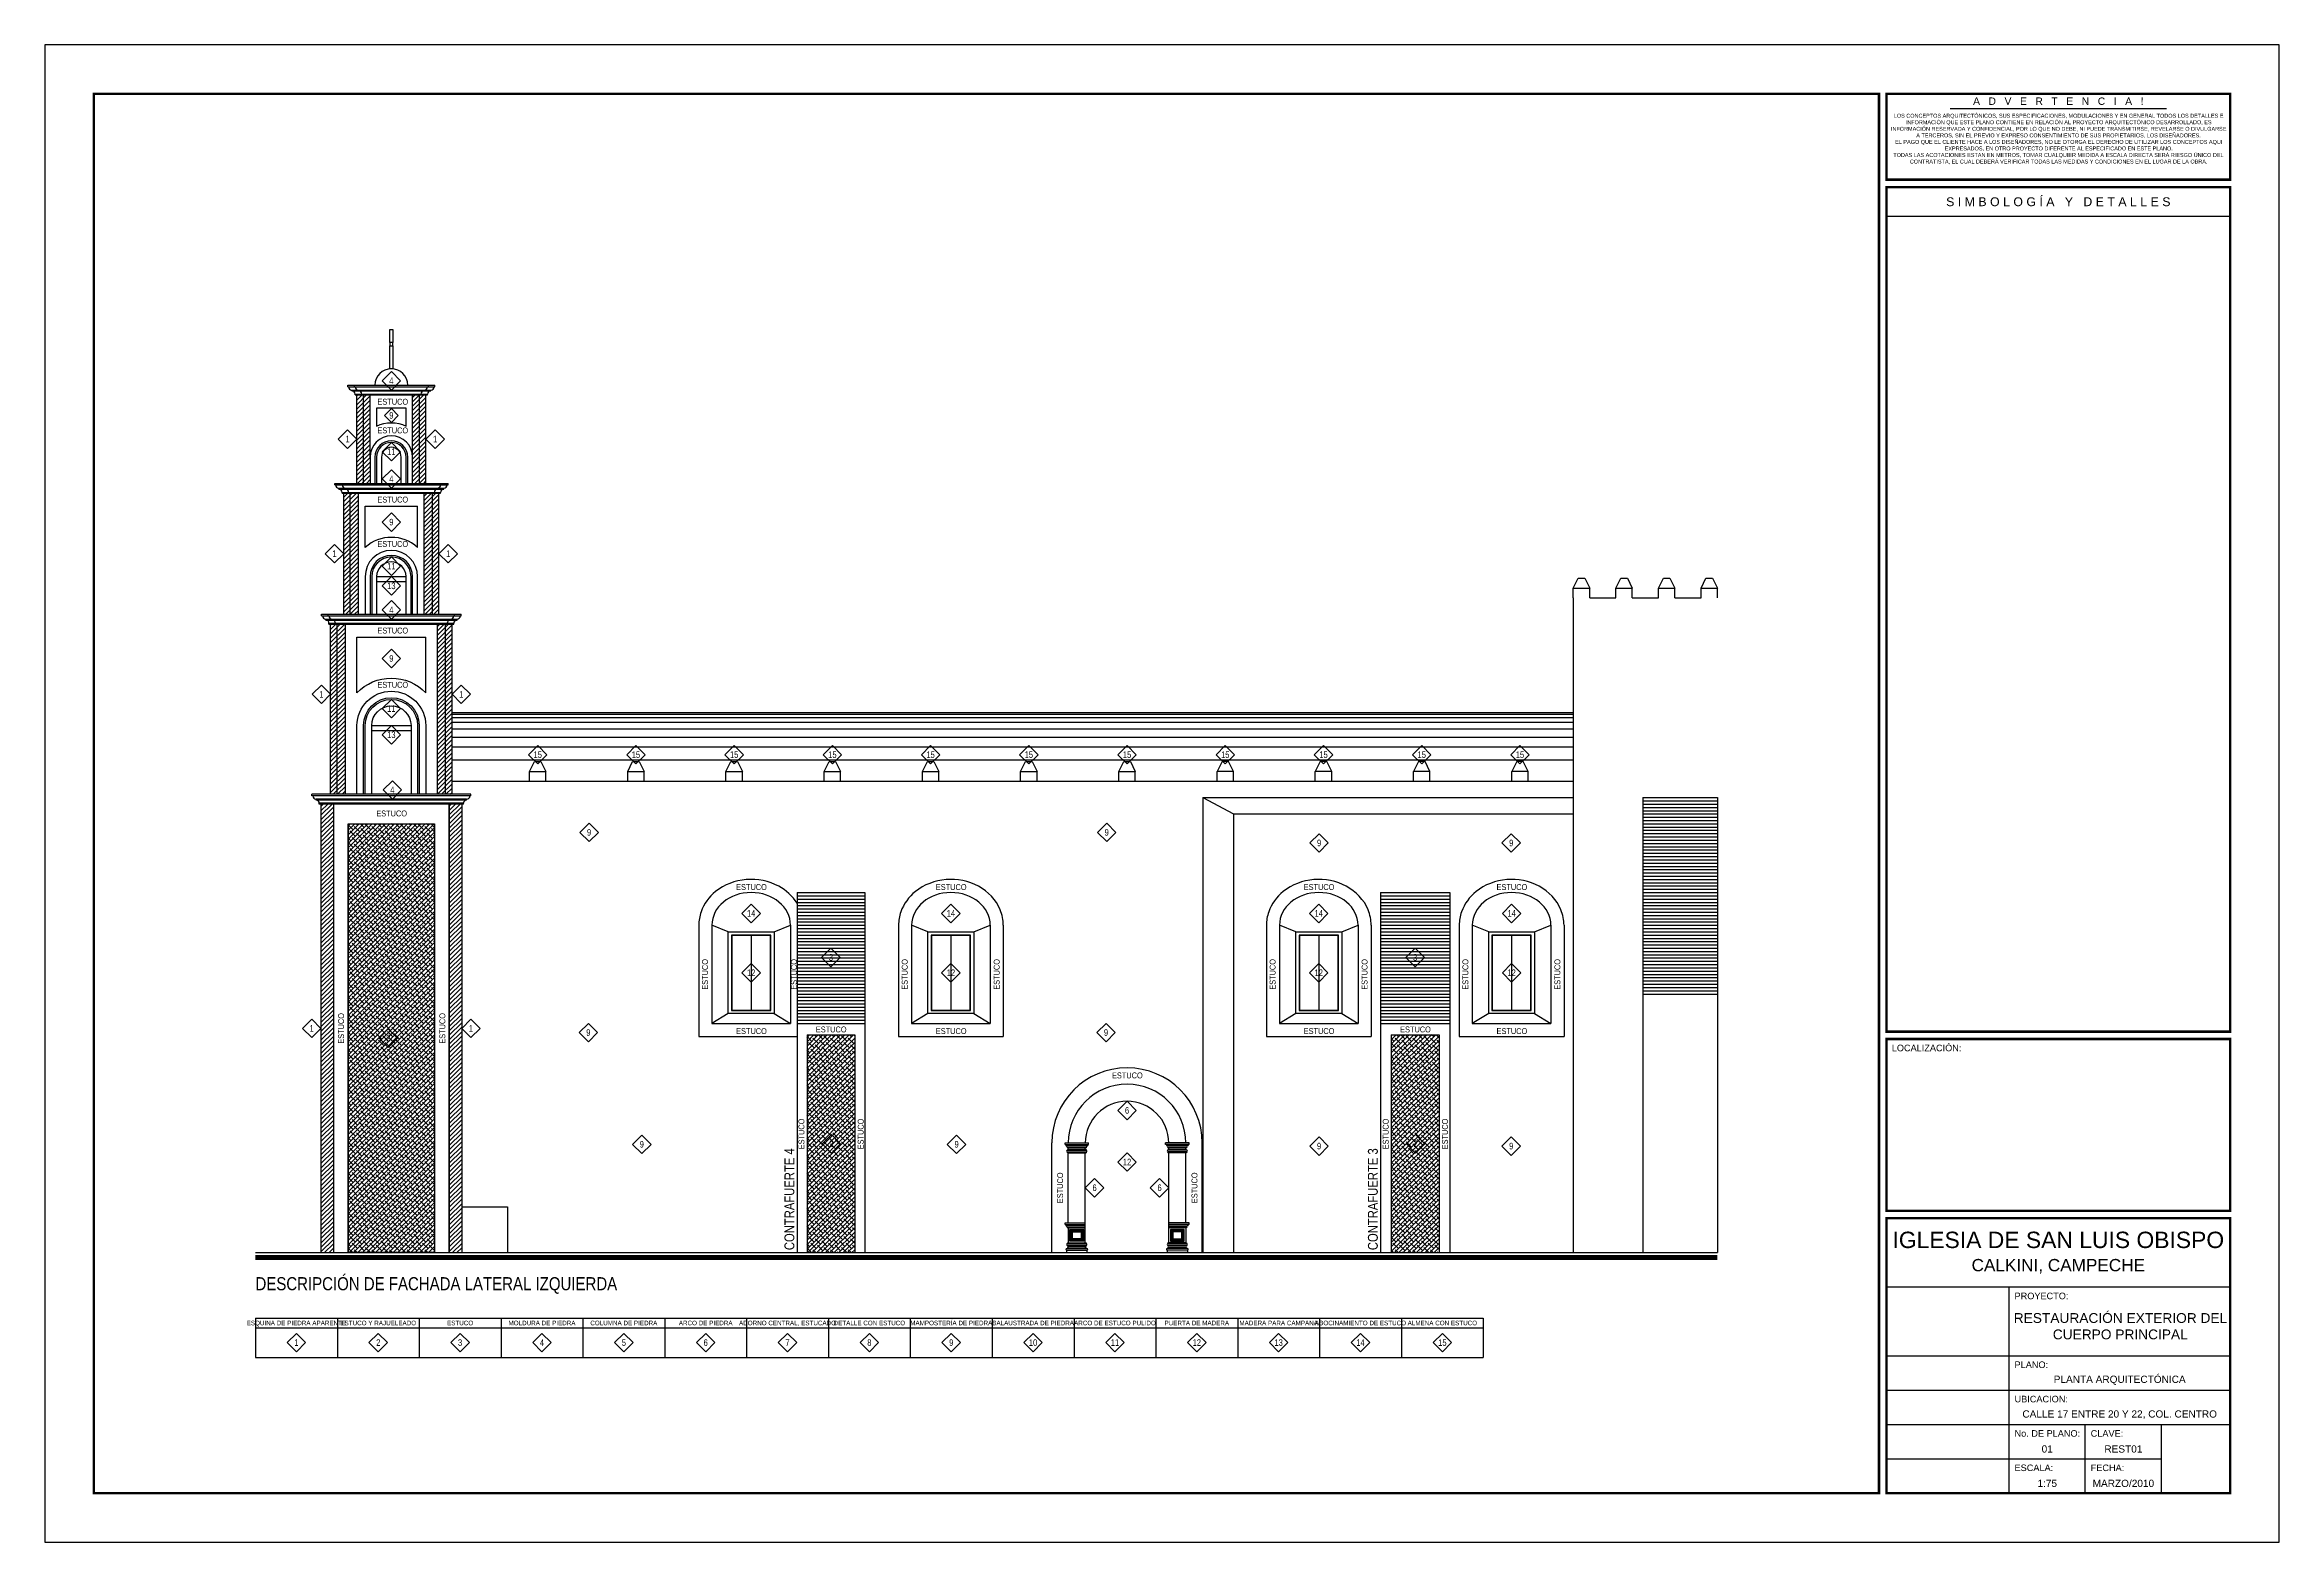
# Model space of a CAD drawing. Header units: millimetres. Extents: x 0 to 273, y 0 to 92.
# Drawn here: x 136.5 to 204.8, y 0 to 45.8 of the extents above; entities that cross this region are included whole.
import ezdxf
from ezdxf.enums import TextEntityAlignment as Align

# ---------------------------------------------------------------- set-up
doc = ezdxf.new("R2010")
doc.units = ezdxf.units.MM
for name, color, linetype in [('Areas', 7, 'Continuous'), ('Ashurados', 8, 'Continuous'), ('FORMATO', 7, 'Continuous'), ('Texto', 7, 'Continuous'), ('Trazo', 7, 'Continuous')]:
    doc.layers.add(name, color=color, linetype=linetype)
doc.styles.get("Standard").update_dxf_attribs({"font": 'arial.ttf'})
doc.styles.add('style4', font='')
doc.styles.get('style4').set_extended_font_data('DaxCondensed')
pattern_1 = [(45, (-36.27266, -76.9695), (-0.06735192, 0.06735192), [])]
pattern_2 = [(45, (-119.346885, -76.38992), (-0.06735192, 0.06735192), [])]
pattern_3 = [(45, (-145.71266, -76.9695), (-0.06735192, 0.06735192), []), (135, (-145.71266, -76.9695), (-0.202055763, 0.06735192), [0.238125, -0.142875])]

msp = doc.modelspace()

# ---------------------------------------------------------------- texts
at = {"layer": 'FORMATO'}
msp.add_text('A   D   V   E   R   T   E   N   C   I   A   !', height=0.225, dxfattribs=at).set_placement((198, 43.912), align=Align.CENTER)
for s, p in [('LOCALIZACIÓN:', (192.914, 15.001)), ('PROYECTO:', (196.664, 7.426)), ('PLANO:', (196.664, 5.326)), ('UBICACION:', (196.664, 4.276)), ('No. DE PLANO:', (196.664, 3.226)), ('CLAVE:', (198.989, 3.226)), ('ESCALA:', (196.664, 2.176)), ('FECHA:', (198.989, 2.176))]:
    msp.add_text(s, height=0.2, dxfattribs=at).set_placement(p)
for s, insert, char_height, width, attachment_point in [('\\pi0.22576;LOS CONCEPTOS ARQUITECTÓNICOS, SUS ESPECIFICACIONES, MODULACIONES Y EN GENERAL TODOS LOS DETALLES E \\P\\pi0.59079;INFORMACIÓN QUE ESTE PLANO CONTIENE EN RELACIÓN AL PROYECTO ARQUITECTÓNICO DESARROLLADO, ES \\P\\pi0.13903;INFORMACIÓN RESERVADA Y CONFIDENCIAL, POR LO QUE NO DEBE, NI PUEDE TRANSMITIRSE, REVELARSE O DIVULGARSE\\P\\pi0.91171;A TERCEROS, SIN EL PREVIO Y EXPRESO CONSENTIMIENTO DE SUS PROPIETARIOS, LOS DISEÑADORES.\\P\\pi0.26644;EL PAGO QUE EL CLIENTE HACE A LOS DISEÑADORES, NO LE OTORGA EL DERECHO DE UTILIZAR LOS CONCEPTOS AQUI \\P\\pi1.78;EXPRESADOS, EN OTRO PROYECTO DIFERENTE AL ESPECIFICADO EN ESTE PLANO.\\P\\pi0.2109;TODAS LAS ACOTACIONES ESTAN EN METROS, TOMAR CUALQUIER MEDIDA A ESCALA DIRECTA SERÁ RIESGO ÚNICO DEL \\P\\pi0.71558;CONTRATISTA, EL CUAL DEBERÁ VERIFICAR TODAS LAS MEDIDAS Y CONDICIONES EN EL LUGAR DE LA OBRA.', (192.75, 43.64), 0.12, 10.5, 1), ('S I M B O L O G Í A   Y   D E T A L L E S', (198, 40.95), 0.27, 10.5, 5), ('IGLESIA DE SAN LUIS OBISPO\\P{\\H0.75x;CALKINI, CAMPECHE\\H1.023x; }', (198, 8.85), 0.5, 10.5, 5), ('\\pi0.13874;RESTAURACIÓN EXTERIOR DEL\\P\\pi1.3319;CUERPO PRINCIPAL', (196.5, 7.002), 0.3, 6.75, 1), ('PLANTA ARQUITECTÓNICA', (199.875, 4.95), 0.22, 6.75, 5), ('CALLE 17 ENTRE 20 Y 22, COL. CENTRO', (199.875, 3.9), 0.22, 6.75, 5), ('01', (197.662, 2.85), 0.22, 6.75, 5), ('REST01', (199.988, 2.85), 0.22, 6.75, 5), ('1:75', (197.662, 1.8), 0.22, 6.75, 5), ('MARZO/2010', (199.988, 1.8), 0.22, 6.75, 5)]:
    msp.add_mtext(s, dxfattribs=dict(at, insert=insert, char_height=char_height, width=width, attachment_point=attachment_point))
at = {"layer": 'Texto', "style": 'style4'}
for s, height, p in [('4', 0.2, (147.088, 35.385)), ('ESTUCO', 0.18, (147.132, 34.752)), ('9', 0.2, (147.088, 34.324)), ('1', 0.2, (145.75, 33.602)), ('ESTUCO', 0.18, (147.132, 33.876)), ('1', 0.2, (148.425, 33.602)), ('11', 0.2, (147.088, 33.219)), ('4', 0.2, (147.088, 32.385)), ('ESTUCO', 0.18, (147.132, 31.764)), ('9', 0.2, (147.088, 31.065)), ('1', 0.2, (145.35, 30.102)), ('ESTUCO', 0.18, (147.132, 30.407)), ('1', 0.2, (148.825, 30.102)), ('11', 0.2, (147.088, 29.719)), ('13', 0.2, (147.088, 29.119)), ('4', 0.2, (147.088, 28.385)), ('ESTUCO', 0.18, (147.132, 27.763)), ('9', 0.2, (147.088, 26.9)), ('1', 0.2, (144.95, 25.806)), ('ESTUCO', 0.18, (147.132, 26.105)), ('1', 0.2, (149.225, 25.806)), ('11', 0.2, (147.088, 25.369)), ('13', 0.2, (147.088, 24.569)), ('15', 0.2, (151.558, 23.962)), ('15', 0.2, (154.558, 23.962)), ('15', 0.2, (157.558, 23.962)), ('15', 0.2, (160.558, 23.962)), ('15', 0.2, (163.558, 23.962)), ('15', 0.2, (166.558, 23.962)), ('15', 0.2, (169.558, 23.962)), ('15', 0.2, (172.558, 23.962)), ('15', 0.2, (175.558, 23.962)), ('15', 0.2, (178.558, 23.962)), ('15', 0.2, (181.558, 23.962)), ('4', 0.2, (147.118, 22.885)), ('ESTUCO', 0.18, (147.097, 22.175)), ('9', 0.2, (153.127, 21.589)), ('9', 0.2, (168.937, 21.589)), ('9', 0.2, (175.423, 21.265)), ('9', 0.2, (181.291, 21.265)), ('ESTUCO', 0.18, (158.087, 19.927)), ('ESTUCO', 0.18, (164.187, 19.927)), ('ESTUCO', 0.18, (175.422, 19.927)), ('ESTUCO', 0.18, (181.312, 19.927)), ('14', 0.2, (158.078, 19.114)), ('14', 0.2, (164.178, 19.114)), ('14', 0.2, (175.413, 19.114)), ('14', 0.2, (181.303, 19.114)), ('3', 0.2, (160.513, 17.769)), ('3', 0.2, (178.358, 17.769)), ('12', 0.2, (158.078, 17.299)), ('12', 0.2, (164.178, 17.299)), ('12', 0.2, (175.413, 17.299)), ('12', 0.2, (181.303, 17.299)), ('1', 0.2, (144.655, 15.602)), ('1', 0.2, (149.52, 15.602)), ('ESTUCO', 0.18, (158.087, 15.527)), ('ESTUCO', 0.18, (160.522, 15.577)), ('ESTUCO', 0.18, (164.187, 15.527)), ('ESTUCO', 0.18, (175.422, 15.527)), ('ESTUCO', 0.18, (178.367, 15.577)), ('ESTUCO', 0.18, (181.312, 15.527)), ('2', 0.2, (146.994, 15.302)), ('9', 0.2, (153.104, 15.473)), ('9', 0.2, (168.915, 15.473)), ('ESTUCO', 0.18, (169.567, 14.172)), ('6', 0.2, (169.558, 13.094)), ('9', 0.2, (154.737, 12.059)), ('2', 0.2, (160.526, 12.077)), ('9', 0.2, (164.351, 12.059)), ('12', 0.2, (169.558, 11.518)), ('9', 0.2, (175.423, 12.004)), ('2', 0.2, (178.371, 12.077)), ('9', 0.2, (181.291, 12.004)), ('6', 0.2, (168.565, 10.732)), ('6', 0.2, (170.55, 10.732)), ('ESQUINA DE PIEDRA APARENTE', 0.14, (144.188, 6.63)), ('1', 0.2, (144.188, 6.002)), ('ESTUCO Y RAJUELEADO', 0.14, (146.688, 6.63)), ('2', 0.2, (146.688, 6.002)), ('ESTUCO', 0.14, (149.188, 6.63)), ('3', 0.2, (149.188, 6.002)), ('MOLDURA DE PIEDRA', 0.14, (151.688, 6.63)), ('4', 0.2, (151.688, 6.002)), ('COLUMNA DE PIEDRA', 0.14, (154.188, 6.63)), ('5', 0.2, (154.188, 6.002)), ('ARCO DE PIEDRA', 0.14, (156.688, 6.63)), ('6', 0.2, (156.688, 6.002)), ('ADORNO CENTRAL, ESTUCADO', 0.14, (159.188, 6.63)), ('7', 0.2, (159.188, 6.002)), ('DETALLE CON ESTUCO', 0.14, (161.688, 6.63)), ('8', 0.2, (161.688, 6.002)), ('MAMPOSTERÍA DE PIEDRA', 0.14, (164.188, 6.63)), ('9', 0.2, (164.188, 6.002)), ('BALAUSTRADA DE PIEDRA', 0.14, (166.688, 6.63)), ('10', 0.2, (166.688, 6.002)), ('ARCO DE ESTUCO PULIDO', 0.14, (169.188, 6.63)), ('11', 0.2, (169.188, 6.002)), ('PUERTA DE MADERA', 0.14, (171.688, 6.63)), ('12', 0.2, (171.688, 6.002)), ('MADERA PARA CAMPANA', 0.14, (174.188, 6.63)), ('13', 0.2, (174.188, 6.002)), ('ABOCINAMIENTO DE ESTUCO', 0.14, (176.688, 6.63)), ('14', 0.2, (176.688, 6.002)), ('ALMENA CON ESTUCO', 0.14, (179.188, 6.63)), ('15', 0.2, (179.188, 6.002))]:
    msp.add_text(s, height=height, dxfattribs=at).set_placement(p, align=Align.CENTER)
for s, height, p in [('ESTUCO', 0.18, (156.757, 17.35)), ('ESTUCO', 0.18, (159.473, 17.35)), ('ESTUCO', 0.18, (162.857, 17.35)), ('ESTUCO', 0.18, (165.666, 17.35)), ('ESTUCO', 0.18, (174.092, 17.35)), ('ESTUCO', 0.18, (176.901, 17.35)), ('ESTUCO', 0.18, (179.982, 17.35)), ('ESTUCO', 0.18, (182.791, 17.35)), ('ESTUCO', 0.18, (145.643, 15.7)), ('ESTUCO', 0.18, (148.735, 15.7)), ('ESTUCO', 0.18, (159.703, 12.475)), ('ESTUCO', 0.18, (161.512, 12.475)), ('ESTUCO', 0.18, (177.548, 12.475)), ('ESTUCO', 0.18, (179.357, 12.475)), ('CONTRAFUERTE 4', 0.3, (159.395, 10.481)), ('CONTRAFUERTE 3', 0.3, (177.215, 10.481)), ('ESTUCO', 0.18, (167.603, 10.83)), ('ESTUCO', 0.18, (171.707, 10.83))]:
    msp.add_text(s, height=height, rotation=90, dxfattribs=at).set_placement(p, align=Align.CENTER)
msp.add_text('DESCRIPCIÓN DE FACHADA LATERAL IZQUIERDA', height=0.4, dxfattribs=at).set_placement((142.938, 7.7))

# ---------------------------------------------------------------- hatches: boundary and pattern name
at = {"layer": 'Ashurados'}
h = msp.add_hatch(dxfattribs=at)
h.set_pattern_fill('ANSI31', color=4, scale=0.03, style=0)
h.set_pattern_definition(pattern_1)
h.paths.add_polyline_path([(146.233, 35.05), (146.033, 35.05), (146.033, 32.35), (146.233, 32.35)])
h.paths.add_polyline_path([(146.438, 35.05), (146.233, 35.05), (146.233, 32.35), (146.438, 32.35), (146.438, 33.15)])
h = msp.add_hatch(dxfattribs=at)
h.set_pattern_fill('ANSI31', color=4, scale=0.03, style=0)
h.set_pattern_definition(pattern_1)
h.paths.add_polyline_path([(147.943, 35.05), (147.738, 35.05), (147.738, 33.15), (147.738, 32.35), (147.943, 32.35)])
h.paths.add_polyline_path([(147.943, 32.35), (148.143, 32.35), (148.143, 35.05), (147.943, 35.05)])
h = msp.add_hatch(dxfattribs=at)
h.set_pattern_fill('ANSI31', color=4, scale=0.03, style=0)
h.set_pattern_definition(pattern_1)
h.paths.add_polyline_path([(145.633, 28.35), (145.833, 28.35), (145.833, 32.05), (145.633, 32.05)])
h.paths.add_polyline_path([(145.833, 28.35), (146.083, 28.35), (146.083, 32.05), (145.833, 32.05)])
h = msp.add_hatch(dxfattribs=at)
h.set_pattern_fill('ANSI31', color=4, scale=0.03, style=0)
h.set_pattern_definition(pattern_1)
h.paths.add_polyline_path([(148.093, 28.35), (148.343, 28.35), (148.343, 32.05), (148.093, 32.05)])
h.paths.add_polyline_path([(148.543, 32.05), (148.343, 32.05), (148.343, 28.35), (148.543, 28.35)])
h = msp.add_hatch(dxfattribs=at)
h.set_pattern_fill('ANSI31', color=4, scale=0.03, style=0)
h.set_pattern_definition(pattern_1)
h.paths.add_polyline_path([(145.233, 22.85), (145.433, 22.85), (145.433, 28.05), (145.233, 28.05)])
h.paths.add_polyline_path([(145.433, 22.85), (145.683, 22.85), (145.683, 28.05), (145.433, 28.05)])
h = msp.add_hatch(dxfattribs=at)
h.set_pattern_fill('ANSI31', color=4, scale=0.03, style=0)
h.set_pattern_definition([(45, (-145.71266, -76.9695), (-0.06735192, 0.06735192), [])])
h.paths.add_polyline_path([(148.743, 28.05), (148.493, 28.05), (148.493, 22.85), (148.743, 22.85)])
h.paths.add_polyline_path([(148.943, 28.05), (148.743, 28.05), (148.743, 22.85), (148.943, 22.85)])
h = msp.add_hatch(dxfattribs=at)
h.set_pattern_fill('ANSI31', color=4, scale=0.03, style=0)
h.set_pattern_definition(pattern_2)
h.paths.add_polyline_path([(144.938, 8.85), (145.318, 8.85), (145.318, 22.55), (144.938, 22.55)])
h = msp.add_hatch(dxfattribs=at)
h.set_pattern_fill('ANSI31', color=4, scale=0.03, style=0)
h.set_pattern_definition(pattern_2)
h.paths.add_polyline_path([(149.238, 22.55), (148.858, 22.55), (148.858, 8.85), (149.238, 8.85)])
h = msp.add_hatch(dxfattribs=at)
h.set_pattern_fill('ANSI38', color=256, scale=0.03, style=0)
h.set_pattern_definition(pattern_3)
h.paths.add_polyline_path([(148.408, 21.95), (145.768, 21.95), (145.768, 8.85), (148.408, 8.85)])
h = msp.add_hatch(dxfattribs=at)
h.set_pattern_fill('ANSI38', color=256, scale=0.03, style=0)
h.set_pattern_definition(pattern_3)
h.paths.add_polyline_path([(161.243, 15.5), (159.783, 15.5), (159.783, 8.85), (161.243, 8.85)])
h = msp.add_hatch(dxfattribs=at)
h.set_pattern_fill('ANSI38', color=256, scale=0.03, style=0)
h.set_pattern_definition(pattern_3)
h.paths.add_polyline_path([(177.628, 8.85), (179.088, 8.85), (179.088, 15.5), (177.628, 15.5)])

# ---------------------------------------------------------------- linework, layer by layer
at = {"layer": 'Areas'}
for points in [[(148.858, 22.55), (145.318, 22.55), (145.318, 8.85), (145.768, 8.85), (145.768, 21.95), (148.408, 21.95), (148.408, 8.85), (148.858, 8.85)], [(145.768, 21.95), (148.408, 21.95), (148.408, 8.85), (145.768, 8.85)]]:
    msp.add_lwpolyline(points, close=True, dxfattribs=at)
at = {"layer": 'FORMATO'}
for p, q in [((194.7, 43.8), (201.3, 43.8)), ((203.25, 40.5), (192.75, 40.5)), ((192.75, 7.8), (203.25, 7.8)), ((196.5, 1.5), (196.5, 7.8)), ((192.75, 5.7), (203.25, 5.7)), ((192.75, 4.65), (203.25, 4.65)), ((192.75, 3.6), (196.5, 3.6)), ((196.5, 3.6), (203.25, 3.6)), ((198.825, 1.5), (198.825, 3.6)), ((201.15, 1.5), (201.15, 3.6)), ((192.75, 2.55), (196.5, 2.55)), ((196.5, 2.55), (201.15, 2.55))]:
    msp.add_line(p, q, dxfattribs=at)
msp.add_lwpolyline([(136.5, 0), (204.75, 0), (204.75, 45.75), (136.5, 45.75)], close=True, dxfattribs=at)
at = {"layer": 'FORMATO', "const_width": 0.075}
for points in [[(192.525, 1.5), (192.525, 44.25), (138, 44.25), (138, 1.5)], [(192.75, 41.625), (203.25, 41.625), (203.25, 44.25), (192.75, 44.25)], [(203.25, 15.6), (203.25, 41.4), (192.75, 41.4), (192.75, 15.6)], [(192.75, 10.125), (203.25, 10.125), (203.25, 15.375), (192.75, 15.375)], [(192.75, 9.9), (192.75, 1.5), (203.25, 1.5), (203.25, 9.9)]]:
    msp.add_lwpolyline(points, close=True, dxfattribs=at)
at = {"layer": 'Texto'}
for p, q in [((142.938, 6.85), (180.438, 6.85)), ((142.938, 6.85), (142.938, 5.65)), ((145.438, 6.85), (145.438, 5.65)), ((147.938, 6.85), (147.938, 5.65)), ((150.438, 6.85), (150.438, 5.65)), ((152.938, 6.85), (152.938, 5.65)), ((155.438, 6.85), (155.438, 5.65)), ((157.938, 6.85), (157.938, 5.65)), ((160.438, 6.85), (160.438, 5.65)), ((162.938, 6.85), (162.938, 5.65)), ((165.438, 6.85), (165.438, 5.65)), ((167.938, 6.85), (167.938, 5.65)), ((170.438, 6.85), (170.438, 5.65)), ((172.938, 6.85), (172.938, 5.65)), ((175.438, 6.85), (175.438, 5.65)), ((177.938, 6.85), (177.938, 5.65)), ((180.438, 6.85), (180.438, 5.65)), ((142.938, 6.55), (180.438, 6.55)), ((142.938, 5.65), (180.438, 5.65))]:
    msp.add_line(p, q, dxfattribs=at)
for points in [[(146.805, 35.483), (147.088, 35.766), (147.37, 35.483), (147.088, 35.2)], [(146.875, 34.422), (147.088, 34.635), (147.3, 34.422), (147.088, 34.21)], [(145.467, 33.7), (145.75, 33.983), (146.033, 33.7), (145.75, 33.417)], [(146.805, 33.317), (147.088, 33.6), (147.37, 33.317), (147.088, 33.034)], [(148.143, 33.7), (148.425, 33.983), (148.708, 33.7), (148.425, 33.417)], [(146.805, 32.483), (147.088, 32.766), (147.37, 32.483), (147.088, 32.2)], [(146.805, 31.163), (147.088, 31.446), (147.37, 31.163), (147.088, 30.88)], [(145.067, 30.2), (145.35, 30.483), (145.633, 30.2), (145.35, 29.917)], [(146.805, 29.817), (147.088, 30.1), (147.37, 29.817), (147.088, 29.534)], [(148.543, 30.2), (148.825, 30.483), (149.108, 30.2), (148.825, 29.917)], [(146.805, 29.217), (147.088, 29.5), (147.37, 29.217), (147.088, 28.934)], [(146.805, 28.483), (147.088, 28.766), (147.37, 28.483), (147.088, 28.2)], [(146.805, 26.999), (147.088, 27.281), (147.37, 26.999), (147.088, 26.716)], [(144.667, 25.905), (144.95, 26.187), (145.233, 25.905), (144.95, 25.622)], [(148.943, 25.905), (149.225, 26.187), (149.508, 25.905), (149.225, 25.622)], [(146.805, 25.467), (147.088, 25.75), (147.37, 25.467), (147.088, 25.184)], [(146.805, 24.667), (147.088, 24.95), (147.37, 24.667), (147.088, 24.384)], [(151.275, 24.061), (151.558, 24.343), (151.84, 24.061), (151.558, 23.778)], [(154.275, 24.061), (154.558, 24.343), (154.84, 24.061), (154.558, 23.778)], [(157.275, 24.061), (157.558, 24.343), (157.84, 24.061), (157.558, 23.778)], [(160.275, 24.061), (160.558, 24.343), (160.84, 24.061), (160.558, 23.778)], [(163.275, 24.061), (163.558, 24.343), (163.84, 24.061), (163.558, 23.778)], [(166.275, 24.061), (166.558, 24.343), (166.84, 24.061), (166.558, 23.778)], [(169.275, 24.061), (169.558, 24.343), (169.84, 24.061), (169.558, 23.778)], [(172.275, 24.061), (172.558, 24.343), (172.84, 24.061), (172.558, 23.778)], [(175.275, 24.061), (175.558, 24.343), (175.84, 24.061), (175.558, 23.778)], [(178.275, 24.061), (178.558, 24.343), (178.84, 24.061), (178.558, 23.778)], [(181.275, 24.061), (181.558, 24.343), (181.84, 24.061), (181.558, 23.778)], [(146.835, 22.983), (147.118, 23.266), (147.401, 22.983), (147.118, 22.7)], [(152.844, 21.687), (153.127, 21.97), (153.41, 21.687), (153.127, 21.404)], [(168.654, 21.687), (168.937, 21.97), (169.22, 21.687), (168.937, 21.404)], [(175.14, 21.363), (175.423, 21.646), (175.705, 21.363), (175.423, 21.08)], [(181.009, 21.363), (181.291, 21.646), (181.574, 21.363), (181.291, 21.08)], [(157.795, 19.212), (158.078, 19.495), (158.36, 19.212), (158.078, 18.929)], [(163.895, 19.212), (164.178, 19.495), (164.46, 19.212), (164.178, 18.929)], [(175.13, 19.212), (175.413, 19.495), (175.695, 19.212), (175.413, 18.929)], [(181.02, 19.212), (181.303, 19.495), (181.585, 19.212), (181.303, 18.929)], [(160.23, 17.867), (160.513, 18.15), (160.795, 17.867), (160.513, 17.584)], [(178.075, 17.867), (178.358, 18.15), (178.64, 17.867), (178.358, 17.584)], [(157.795, 17.397), (158.078, 17.68), (158.36, 17.397), (158.078, 17.114)], [(163.895, 17.397), (164.178, 17.68), (164.46, 17.397), (164.178, 17.114)], [(175.13, 17.397), (175.413, 17.68), (175.695, 17.397), (175.413, 17.114)], [(181.02, 17.397), (181.303, 17.68), (181.585, 17.397), (181.303, 17.114)], [(144.372, 15.7), (144.655, 15.983), (144.938, 15.7), (144.655, 15.417)], [(149.238, 15.7), (149.52, 15.983), (149.803, 15.7), (149.52, 15.417)], [(152.822, 15.571), (153.104, 15.854), (153.387, 15.571), (153.104, 15.288)], [(168.632, 15.571), (168.915, 15.854), (169.197, 15.571), (168.915, 15.288)], [(146.711, 15.4), (146.994, 15.683), (147.277, 15.4), (146.994, 15.117)], [(169.275, 13.192), (169.558, 13.475), (169.84, 13.192), (169.558, 12.909)], [(154.454, 12.157), (154.737, 12.44), (155.019, 12.157), (154.737, 11.874)], [(160.243, 12.175), (160.526, 12.458), (160.809, 12.175), (160.526, 11.892)], [(164.068, 12.157), (164.351, 12.44), (164.633, 12.157), (164.351, 11.874)], [(175.14, 12.102), (175.423, 12.385), (175.705, 12.102), (175.423, 11.819)], [(178.088, 12.175), (178.371, 12.458), (178.654, 12.175), (178.371, 11.892)], [(181.009, 12.102), (181.291, 12.385), (181.574, 12.102), (181.291, 11.819)], [(169.275, 11.616), (169.558, 11.899), (169.84, 11.616), (169.558, 11.333)], [(168.283, 10.83), (168.565, 11.113), (168.848, 10.83), (168.565, 10.547)], [(170.267, 10.83), (170.55, 11.113), (170.833, 10.83), (170.55, 10.547)], [(143.905, 6.1), (144.188, 6.383), (144.47, 6.1), (144.188, 5.817)], [(146.405, 6.1), (146.688, 6.383), (146.97, 6.1), (146.688, 5.817)], [(148.905, 6.1), (149.188, 6.383), (149.47, 6.1), (149.188, 5.817)], [(151.405, 6.1), (151.688, 6.383), (151.97, 6.1), (151.688, 5.817)], [(153.905, 6.1), (154.188, 6.383), (154.47, 6.1), (154.188, 5.817)], [(156.405, 6.1), (156.688, 6.383), (156.97, 6.1), (156.688, 5.817)], [(158.905, 6.1), (159.188, 6.383), (159.47, 6.1), (159.188, 5.817)], [(161.405, 6.1), (161.688, 6.383), (161.97, 6.1), (161.688, 5.817)], [(163.905, 6.1), (164.188, 6.383), (164.47, 6.1), (164.188, 5.817)], [(166.405, 6.1), (166.688, 6.383), (166.97, 6.1), (166.688, 5.817)], [(168.905, 6.1), (169.188, 6.383), (169.47, 6.1), (169.188, 5.817)], [(171.405, 6.1), (171.688, 6.383), (171.97, 6.1), (171.688, 5.817)], [(173.905, 6.1), (174.188, 6.383), (174.47, 6.1), (174.188, 5.817)], [(176.405, 6.1), (176.688, 6.383), (176.97, 6.1), (176.688, 5.817)], [(178.905, 6.1), (179.188, 6.383), (179.47, 6.1), (179.188, 5.817)]]:
    msp.add_lwpolyline(points, close=True, dxfattribs=at)
at = {"layer": 'Trazo', "color": 4}
for p, q in [((145.758, 35.35), (148.418, 35.35)), ((145.758, 35.3), (145.758, 35.35)), ((145.758, 35.3), (148.418, 35.3)), ((145.883, 35.2), (148.293, 35.2)), ((145.883, 35.175), (145.883, 35.2)), ((145.883, 35.175), (148.293, 35.175)), ((145.958, 35.3), (145.958, 35.35)), ((145.983, 35.075), (148.193, 35.075)), ((145.983, 35.05), (145.983, 35.075)), ((145.983, 35.05), (148.193, 35.05)), ((146.083, 35.175), (146.083, 35.2)), ((146.183, 35.05), (146.183, 35.075)), ((147.993, 35.05), (147.993, 35.075)), ((148.093, 35.175), (148.093, 35.2)), ((148.193, 35.05), (148.193, 35.075)), ((148.218, 35.3), (148.218, 35.35)), ((148.293, 35.175), (148.293, 35.2)), ((148.418, 35.3), (148.418, 35.35)), ((145.358, 32.35), (148.818, 32.35)), ((145.358, 32.3), (145.358, 32.35)), ((145.358, 32.3), (148.818, 32.3)), ((145.483, 32.2), (148.693, 32.2)), ((145.483, 32.175), (145.483, 32.2)), ((145.483, 32.175), (148.693, 32.175)), ((145.558, 32.3), (145.558, 32.35)), ((145.683, 32.175), (145.683, 32.2)), ((148.493, 32.175), (148.493, 32.2)), ((148.618, 32.3), (148.618, 32.35)), ((148.693, 32.175), (148.693, 32.2)), ((148.818, 32.3), (148.818, 32.35)), ((145.583, 32.075), (148.593, 32.075)), ((145.583, 32.05), (145.583, 32.075)), ((145.583, 32.05), (148.593, 32.05)), ((145.783, 32.05), (145.783, 32.075)), ((148.393, 32.05), (148.393, 32.075)), ((148.593, 32.05), (148.593, 32.075)), ((144.958, 28.35), (149.218, 28.35)), ((144.958, 28.3), (144.958, 28.35)), ((144.958, 28.3), (149.218, 28.3)), ((145.083, 28.2), (149.093, 28.2)), ((145.083, 28.175), (145.083, 28.2)), ((145.083, 28.175), (149.093, 28.175)), ((145.158, 28.3), (145.158, 28.35)), ((145.183, 28.075), (148.993, 28.075)), ((145.183, 28.05), (145.183, 28.075)), ((145.183, 28.05), (148.993, 28.05)), ((145.283, 28.175), (145.283, 28.2)), ((145.383, 28.05), (145.383, 28.075)), ((148.793, 28.05), (148.793, 28.075)), ((148.893, 28.175), (148.893, 28.2)), ((148.993, 28.05), (148.993, 28.075)), ((149.018, 28.3), (149.018, 28.35)), ((149.093, 28.175), (149.093, 28.2)), ((149.218, 28.3), (149.218, 28.35)), ((148.943, 25.3), (183.188, 25.3)), ((148.943, 25.2), (183.188, 25.2)), ((148.943, 25.05), (183.188, 25.05)), ((148.943, 24.85), (183.188, 24.85)), ((148.943, 24.6), (183.188, 24.6)), ((148.943, 24.3), (183.188, 24.3)), ((148.943, 23.9), (183.188, 23.9)), ((149.513, 22.85), (144.663, 22.85)), ((144.663, 22.8), (144.663, 22.85)), ((149.513, 22.8), (144.663, 22.8)), ((149.388, 22.7), (144.788, 22.7)), ((144.788, 22.675), (144.788, 22.7)), ((149.388, 22.675), (144.788, 22.675)), ((149.288, 22.575), (144.888, 22.575)), ((144.888, 22.55), (144.888, 22.575)), ((149.288, 22.55), (144.888, 22.55)), ((149.288, 22.55), (149.288, 22.575)), ((149.388, 22.675), (149.388, 22.7)), ((149.513, 22.8), (149.513, 22.85))]:
    msp.add_line(p, q, dxfattribs=at)
at = {"layer": 'Trazo'}
for p, q in [((146.033, 32.35), (146.033, 35.05)), ((148.143, 32.35), (148.143, 35.05)), ((145.633, 28.35), (145.633, 32.05)), ((148.543, 28.35), (148.543, 32.05)), ((146.638, 29.5), (147.538, 29.5)), ((146.638, 29.35), (147.538, 29.35)), ((183.188, 29.15), (183.338, 29.45)), ((183.338, 29.45), (183.538, 29.45)), ((183.538, 29.45), (183.688, 29.15)), ((184.488, 29.15), (184.638, 29.45)), ((184.638, 29.45), (184.838, 29.45)), ((184.838, 29.45), (184.988, 29.15)), ((185.788, 29.15), (185.938, 29.45)), ((185.938, 29.45), (186.138, 29.45)), ((186.138, 29.45), (186.288, 29.15)), ((187.088, 29.15), (187.238, 29.45)), ((187.238, 29.45), (187.438, 29.45)), ((187.438, 29.45), (187.588, 29.15)), ((183.188, 28.85), (183.188, 29.15)), ((183.188, 29.15), (183.688, 29.15)), ((183.188, 28.85), (183.188, 8.85)), ((183.688, 28.85), (183.688, 29.15)), ((183.688, 28.85), (184.488, 28.85)), ((184.488, 28.85), (184.488, 29.15)), ((184.488, 29.15), (184.988, 29.15)), ((184.988, 28.85), (184.988, 29.15)), ((184.988, 28.85), (185.788, 28.85)), ((185.788, 28.85), (185.788, 29.15)), ((185.788, 29.15), (186.288, 29.15)), ((186.288, 28.85), (186.288, 29.15)), ((186.288, 28.85), (187.088, 28.85)), ((187.088, 28.85), (187.088, 29.15)), ((187.088, 29.15), (187.588, 29.15)), ((187.588, 28.85), (187.588, 29.15)), ((145.233, 22.85), (145.233, 28.05)), ((148.943, 22.85), (148.943, 28.05)), ((148.943, 25.35), (183.188, 25.35)), ((146.488, 24.95), (147.688, 24.95)), ((146.488, 24.8), (147.688, 24.8)), ((148.943, 23.25), (151.308, 23.25)), ((151.308, 23.55), (151.458, 23.85)), ((151.308, 23.25), (151.308, 23.55)), ((151.308, 23.55), (151.808, 23.55)), ((151.458, 23.85), (151.658, 23.85)), ((151.658, 23.85), (151.808, 23.55)), ((151.808, 23.25), (151.808, 23.55)), ((151.808, 23.25), (154.308, 23.25)), ((154.308, 23.55), (154.458, 23.85)), ((154.308, 23.25), (154.308, 23.55)), ((154.308, 23.55), (154.808, 23.55)), ((154.458, 23.85), (154.658, 23.85)), ((154.658, 23.85), (154.808, 23.55)), ((154.808, 23.25), (154.808, 23.55)), ((154.808, 23.25), (157.308, 23.25)), ((157.308, 23.55), (157.458, 23.85)), ((157.308, 23.25), (157.308, 23.55)), ((157.308, 23.55), (157.808, 23.55)), ((157.458, 23.85), (157.658, 23.85)), ((157.658, 23.85), (157.808, 23.55)), ((157.808, 23.25), (157.808, 23.55)), ((157.808, 23.25), (160.308, 23.25)), ((160.308, 23.55), (160.458, 23.85)), ((160.308, 23.25), (160.308, 23.55)), ((160.308, 23.55), (160.808, 23.55)), ((160.458, 23.85), (160.658, 23.85)), ((160.658, 23.85), (160.808, 23.55)), ((160.808, 23.25), (160.808, 23.55)), ((160.808, 23.25), (163.308, 23.25)), ((163.308, 23.55), (163.458, 23.85)), ((163.308, 23.25), (163.308, 23.55)), ((163.308, 23.55), (163.808, 23.55)), ((163.458, 23.85), (163.658, 23.85)), ((163.658, 23.85), (163.808, 23.55)), ((163.808, 23.25), (163.808, 23.55)), ((163.808, 23.25), (166.308, 23.25)), ((166.308, 23.55), (166.458, 23.85)), ((166.308, 23.25), (166.308, 23.55)), ((166.308, 23.55), (166.808, 23.55)), ((166.458, 23.85), (166.658, 23.85)), ((166.658, 23.85), (166.808, 23.55)), ((166.808, 23.25), (166.808, 23.55)), ((166.808, 23.25), (169.308, 23.25)), ((169.308, 23.55), (169.458, 23.85)), ((169.308, 23.25), (169.308, 23.55)), ((169.308, 23.55), (169.808, 23.55)), ((169.458, 23.85), (169.658, 23.85)), ((169.658, 23.85), (169.808, 23.55)), ((169.808, 23.25), (169.808, 23.55)), ((169.808, 23.25), (172.308, 23.25)), ((172.458, 23.85), (172.308, 23.55)), ((172.308, 23.25), (172.308, 23.55)), ((172.808, 23.55), (172.308, 23.55)), ((172.658, 23.85), (172.458, 23.85)), ((172.808, 23.55), (172.658, 23.85)), ((172.808, 23.25), (172.808, 23.55)), ((172.808, 23.25), (175.308, 23.25)), ((175.458, 23.85), (175.308, 23.55)), ((175.308, 23.25), (175.308, 23.55)), ((175.808, 23.55), (175.308, 23.55)), ((175.658, 23.85), (175.458, 23.85)), ((175.808, 23.55), (175.658, 23.85)), ((175.808, 23.25), (175.808, 23.55)), ((175.808, 23.25), (178.308, 23.25)), ((178.458, 23.85), (178.308, 23.55)), ((178.308, 23.25), (178.308, 23.55)), ((178.808, 23.55), (178.308, 23.55)), ((178.658, 23.85), (178.458, 23.85)), ((178.808, 23.55), (178.658, 23.85)), ((178.808, 23.25), (178.808, 23.55)), ((178.808, 23.25), (181.308, 23.25)), ((181.458, 23.85), (181.308, 23.55)), ((181.308, 23.25), (181.308, 23.55)), ((181.808, 23.55), (181.308, 23.55)), ((181.658, 23.85), (181.458, 23.85)), ((181.808, 23.55), (181.658, 23.85)), ((181.808, 23.25), (181.808, 23.55)), ((181.808, 23.25), (183.188, 23.25)), ((144.938, 22.55), (144.938, 8.85)), ((149.238, 22.55), (149.238, 8.85)), ((171.868, 22.75), (172.808, 22.25)), ((171.868, 22.75), (171.868, 8.85)), ((171.868, 22.75), (183.188, 22.75)), ((185.308, 22.75), (187.588, 22.75)), ((185.308, 22.75), (185.308, 8.85)), ((187.588, 22.75), (187.588, 8.85)), ((172.808, 22.25), (172.808, 8.85)), ((172.808, 22.25), (183.188, 22.25)), ((159.478, 19.85), (159.478, 8.85)), ((159.478, 19.85), (161.548, 19.85)), ((161.548, 19.85), (161.548, 8.85)), ((177.298, 19.85), (177.298, 8.85)), ((177.298, 19.85), (179.418, 19.85)), ((179.418, 19.85), (179.418, 8.85)), ((156.878, 18.85), (156.878, 15.85)), ((158.078, 18.54), (158.078, 16.26)), ((159.278, 18.85), (159.278, 15.85)), ((162.978, 18.85), (162.978, 15.85)), ((164.178, 18.54), (164.178, 16.26)), ((165.378, 18.85), (165.378, 15.85)), ((174.213, 18.85), (174.213, 15.85)), ((175.413, 18.54), (175.413, 16.26)), ((176.613, 18.85), (176.613, 15.85)), ((180.103, 18.85), (180.103, 15.85)), ((181.303, 18.54), (181.303, 16.26)), ((182.503, 18.85), (182.503, 15.85)), ((185.308, 16.75), (187.588, 16.75)), ((157.378, 16.15), (156.878, 15.85)), ((156.878, 15.85), (159.278, 15.85)), ((158.778, 16.15), (159.278, 15.85)), ((159.478, 15.85), (161.548, 15.85)), ((163.478, 16.15), (162.978, 15.85)), ((162.978, 15.85), (165.378, 15.85)), ((164.878, 16.15), (165.378, 15.85)), ((174.713, 16.15), (174.213, 15.85)), ((174.213, 15.85), (176.613, 15.85)), ((176.113, 16.15), (176.613, 15.85)), ((177.298, 15.85), (179.418, 15.85)), ((180.603, 16.15), (180.103, 15.85)), ((180.103, 15.85), (182.503, 15.85)), ((182.003, 16.15), (182.503, 15.85)), ((167.263, 8.85), (167.263, 12.2)), ((167.663, 12.2), (168.383, 12.2)), ((167.663, 12.15), (167.663, 12.2)), ((167.663, 12.15), (168.383, 12.15)), ((167.688, 12.15), (167.688, 12.125)), ((167.688, 12.125), (168.358, 12.125)), ((167.738, 12.075), (168.308, 12.075)), ((167.738, 12.075), (167.738, 12.05)), ((167.738, 12.05), (168.308, 12.05)), ((167.738, 12), (168.308, 12)), ((167.738, 12), (167.738, 11.975)), ((167.738, 11.975), (168.308, 11.975)), ((167.738, 11.925), (168.308, 11.925)), ((167.738, 11.925), (167.738, 11.9)), ((167.738, 11.9), (168.308, 11.9)), ((167.763, 12), (167.763, 12.05)), ((167.763, 9.76), (167.763, 11.9)), ((168.283, 12), (168.283, 12.05)), ((168.283, 9.76), (168.283, 11.9)), ((168.308, 12.075), (168.308, 12.05)), ((168.308, 12), (168.308, 11.975)), ((168.308, 11.925), (168.308, 11.9)), ((168.358, 12.15), (168.358, 12.125)), ((168.383, 12.15), (168.383, 12.2)), ((171.453, 12.2), (170.733, 12.2)), ((170.733, 12.15), (170.733, 12.2)), ((171.453, 12.15), (170.733, 12.15)), ((170.758, 12.15), (170.758, 12.125)), ((171.428, 12.125), (170.758, 12.125)), ((171.378, 12.075), (170.808, 12.075)), ((170.808, 12.075), (170.808, 12.05)), ((171.378, 12.05), (170.808, 12.05)), ((171.378, 12), (170.808, 12)), ((170.808, 12), (170.808, 11.975)), ((171.378, 11.975), (170.808, 11.975)), ((171.378, 11.925), (170.808, 11.925)), ((170.808, 11.925), (170.808, 11.9)), ((171.378, 11.9), (170.808, 11.9)), ((170.833, 12), (170.833, 12.05)), ((170.833, 9.76), (170.833, 11.9)), ((171.353, 12), (171.353, 12.05)), ((171.353, 9.76), (171.353, 11.9)), ((171.378, 12.075), (171.378, 12.05)), ((171.378, 12), (171.378, 11.975)), ((171.378, 11.925), (171.378, 11.9)), ((171.428, 12.15), (171.428, 12.125)), ((171.453, 12.15), (171.453, 12.2)), ((171.853, 8.85), (171.853, 12.2)), ((149.238, 10.25), (150.638, 10.25)), ((150.638, 10.25), (150.638, 8.85)), ((167.663, 9.76), (168.283, 9.76)), ((167.663, 9.71), (167.663, 9.76)), ((167.663, 9.71), (168.283, 9.71)), ((167.688, 9.71), (167.688, 9.685)), ((167.688, 9.685), (168.283, 9.685)), ((167.738, 9.635), (168.283, 9.635)), ((167.738, 9.635), (167.738, 9.61)), ((167.738, 9.61), (168.283, 9.61)), ((167.763, 9.61), (167.763, 9.15)), ((168.283, 9.15), (168.283, 9.76)), ((171.453, 9.76), (170.833, 9.76)), ((170.833, 9.15), (170.833, 9.76)), ((171.453, 9.71), (170.833, 9.71)), ((171.428, 9.685), (170.833, 9.685)), ((171.378, 9.635), (170.833, 9.635)), ((171.378, 9.61), (170.833, 9.61)), ((171.353, 9.61), (171.353, 9.15)), ((171.378, 9.635), (171.378, 9.61)), ((171.428, 9.71), (171.428, 9.685)), ((171.453, 9.71), (171.453, 9.76)), ((167.713, 8.975), (168.333, 8.975)), ((167.713, 8.925), (168.333, 8.925)), ((167.713, 8.925), (167.713, 8.85)), ((167.738, 9.15), (168.308, 9.15)), ((167.738, 9.15), (167.738, 9.125)), ((167.738, 9.125), (168.308, 9.125)), ((167.738, 9.075), (168.308, 9.075)), ((167.738, 9.075), (167.738, 9.05)), ((167.738, 9.05), (168.308, 9.05)), ((167.738, 9), (168.308, 9)), ((167.738, 9), (167.738, 8.975)), ((168.308, 9.15), (168.308, 9.125)), ((168.308, 9.075), (168.308, 9.05)), ((168.308, 9), (168.308, 8.975)), ((168.333, 8.925), (168.333, 8.85)), ((171.403, 8.975), (170.783, 8.975)), ((171.403, 8.925), (170.783, 8.925)), ((170.783, 8.925), (170.783, 8.85)), ((171.378, 9.15), (170.808, 9.15)), ((170.808, 9.15), (170.808, 9.125)), ((171.378, 9.125), (170.808, 9.125)), ((171.378, 9.075), (170.808, 9.075)), ((170.808, 9.075), (170.808, 9.05)), ((171.378, 9.05), (170.808, 9.05)), ((171.378, 9), (170.808, 9)), ((170.808, 9), (170.808, 8.975)), ((171.378, 9.15), (171.378, 9.125)), ((171.378, 9.075), (171.378, 9.05)), ((171.378, 9), (171.378, 8.975)), ((171.403, 8.925), (171.403, 8.85)), ((142.938, 8.85), (187.588, 8.85)), ((167.713, 8.85), (168.333, 8.85)), ((171.403, 8.85), (170.783, 8.85))]:
    msp.add_line(p, q, dxfattribs=at)
at = {"layer": 'Trazo', "color": 8}
for p, q in [((146.233, 32.35), (146.233, 35.05)), ((146.438, 33.15), (146.438, 35.05)), ((147.738, 33.15), (147.738, 35.05)), ((147.943, 32.35), (147.943, 35.05)), ((145.833, 28.35), (145.833, 32.05)), ((146.083, 28.35), (146.083, 32.05)), ((146.288, 31.65), (147.888, 31.65)), ((146.288, 30.394), (146.288, 31.65)), ((147.888, 30.394), (147.888, 31.65)), ((148.093, 28.35), (148.093, 32.05)), ((148.343, 28.35), (148.343, 32.05)), ((145.433, 22.85), (145.433, 28.05)), ((145.683, 22.85), (145.683, 28.05)), ((148.493, 22.85), (148.493, 28.05)), ((148.743, 22.85), (148.743, 28.05)), ((146.038, 27.65), (148.138, 27.65)), ((146.038, 25.95), (146.038, 27.65)), ((148.138, 25.95), (148.138, 27.65)), ((151.308, 23.25), (151.808, 23.25)), ((154.308, 23.25), (154.808, 23.25)), ((157.308, 23.25), (157.808, 23.25)), ((160.308, 23.25), (160.808, 23.25)), ((163.308, 23.25), (163.808, 23.25)), ((166.308, 23.25), (166.808, 23.25)), ((169.308, 23.25), (169.808, 23.25)), ((172.308, 23.25), (172.808, 23.25)), ((175.308, 23.25), (175.808, 23.25)), ((178.308, 23.25), (178.808, 23.25)), ((181.308, 23.25), (181.808, 23.25)), ((145.318, 22.55), (145.318, 8.85)), ((148.858, 22.55), (148.858, 8.85)), ((185.308, 22.65), (187.588, 22.65)), ((185.308, 22.55), (187.588, 22.55)), ((145.768, 21.95), (145.768, 8.85)), ((145.768, 21.95), (148.408, 21.95)), ((148.408, 21.95), (148.408, 8.85)), ((185.308, 22.45), (187.588, 22.45)), ((185.308, 22.35), (187.588, 22.35)), ((185.308, 22.25), (187.588, 22.25)), ((185.308, 22.15), (187.588, 22.15)), ((185.308, 22.05), (187.588, 22.05)), ((185.308, 21.95), (187.588, 21.95)), ((185.308, 21.85), (187.588, 21.85)), ((185.308, 21.75), (187.588, 21.75)), ((185.308, 21.65), (187.588, 21.65)), ((185.308, 21.55), (187.588, 21.55)), ((185.308, 21.45), (187.588, 21.45)), ((185.308, 21.35), (187.588, 21.35)), ((185.308, 21.25), (187.588, 21.25)), ((185.308, 21.15), (187.588, 21.15)), ((185.308, 21.05), (187.588, 21.05)), ((185.308, 20.95), (187.588, 20.95)), ((185.308, 20.85), (187.588, 20.85)), ((185.308, 20.75), (187.588, 20.75)), ((185.308, 20.65), (187.588, 20.65)), ((185.308, 20.55), (187.588, 20.55)), ((185.308, 20.45), (187.588, 20.45)), ((185.308, 20.35), (187.588, 20.35)), ((185.308, 20.25), (187.588, 20.25)), ((185.308, 20.15), (187.588, 20.15)), ((185.308, 20.05), (187.588, 20.05)), ((185.308, 19.95), (187.588, 19.95)), ((185.308, 19.85), (187.588, 19.85)), ((159.478, 19.75), (161.548, 19.75)), ((159.478, 19.65), (161.548, 19.65)), ((159.478, 19.55), (161.548, 19.55)), ((159.478, 19.45), (161.548, 19.45)), ((159.478, 19.35), (161.548, 19.35)), ((159.478, 19.25), (161.548, 19.25)), ((159.478, 19.15), (161.548, 19.15)), ((177.298, 19.75), (179.418, 19.75)), ((177.298, 19.65), (179.418, 19.65)), ((177.298, 19.55), (179.418, 19.55)), ((177.298, 19.45), (179.418, 19.45)), ((177.298, 19.35), (179.418, 19.35)), ((177.298, 19.25), (179.418, 19.25)), ((177.298, 19.15), (179.418, 19.15)), ((185.308, 19.75), (187.588, 19.75)), ((185.308, 19.65), (187.588, 19.65)), ((185.308, 19.55), (187.588, 19.55)), ((185.308, 19.45), (187.588, 19.45)), ((185.308, 19.35), (187.588, 19.35)), ((185.308, 19.25), (187.588, 19.25)), ((185.308, 19.15), (187.588, 19.15)), ((156.478, 18.85), (156.478, 15.45)), ((157.378, 18.65), (156.878, 18.85)), ((158.778, 18.65), (159.278, 18.85)), ((159.478, 19.05), (161.548, 19.05)), ((159.478, 18.95), (161.548, 18.95)), ((159.478, 18.85), (161.548, 18.85)), ((159.478, 18.75), (161.548, 18.75)), ((159.478, 18.65), (161.548, 18.65)), ((159.478, 18.55), (161.548, 18.55)), ((159.478, 18.45), (161.548, 18.45)), ((162.578, 18.85), (162.578, 15.45)), ((163.478, 18.65), (162.978, 18.85)), ((164.878, 18.65), (165.378, 18.85)), ((165.778, 18.85), (165.778, 15.45)), ((173.813, 18.85), (173.813, 15.45)), ((174.713, 18.65), (174.213, 18.85)), ((176.113, 18.65), (176.613, 18.85)), ((177.013, 18.85), (177.013, 15.45)), ((177.298, 19.05), (179.418, 19.05)), ((177.298, 18.95), (179.418, 18.95)), ((177.298, 18.85), (179.418, 18.85)), ((177.298, 18.75), (179.418, 18.75)), ((177.298, 18.65), (179.418, 18.65)), ((177.298, 18.55), (179.418, 18.55)), ((177.298, 18.45), (179.418, 18.45)), ((179.703, 18.85), (179.703, 15.45)), ((180.603, 18.65), (180.103, 18.85)), ((182.003, 18.65), (182.503, 18.85)), ((182.903, 18.85), (182.903, 15.45)), ((185.308, 19.05), (187.588, 19.05)), ((185.308, 18.95), (187.588, 18.95)), ((185.308, 18.85), (187.588, 18.85)), ((185.308, 18.75), (187.588, 18.75)), ((185.308, 18.65), (187.588, 18.65)), ((185.308, 18.55), (187.588, 18.55)), ((185.308, 18.45), (187.588, 18.45)), ((159.478, 18.35), (161.548, 18.35)), ((159.478, 18.25), (161.548, 18.25)), ((159.478, 18.15), (161.548, 18.15)), ((159.478, 18.05), (161.548, 18.05)), ((159.478, 17.95), (161.548, 17.95)), ((159.478, 17.85), (161.548, 17.85)), ((159.478, 17.75), (161.548, 17.75)), ((177.298, 18.35), (179.418, 18.35)), ((177.298, 18.25), (179.418, 18.25)), ((177.298, 18.15), (179.418, 18.15)), ((177.298, 18.05), (179.418, 18.05)), ((177.298, 17.95), (179.418, 17.95)), ((177.298, 17.85), (179.418, 17.85)), ((177.298, 17.75), (179.418, 17.75)), ((185.308, 18.35), (187.588, 18.35)), ((185.308, 18.25), (187.588, 18.25)), ((185.308, 18.15), (187.588, 18.15)), ((185.308, 18.05), (187.588, 18.05)), ((185.308, 17.95), (187.588, 17.95)), ((185.308, 17.85), (187.588, 17.85)), ((185.308, 17.75), (187.588, 17.75)), ((159.478, 17.65), (161.548, 17.65)), ((159.478, 17.55), (161.548, 17.55)), ((159.478, 17.45), (161.548, 17.45)), ((159.478, 17.35), (161.548, 17.35)), ((159.478, 17.25), (161.548, 17.25)), ((159.478, 17.15), (161.548, 17.15)), ((177.298, 17.65), (179.418, 17.65)), ((177.298, 17.55), (179.418, 17.55)), ((177.298, 17.45), (179.418, 17.45)), ((177.298, 17.35), (179.418, 17.35)), ((177.298, 17.25), (179.418, 17.25)), ((177.298, 17.15), (179.418, 17.15)), ((185.308, 17.65), (187.588, 17.65)), ((185.308, 17.55), (187.588, 17.55)), ((185.308, 17.45), (187.588, 17.45)), ((185.308, 17.35), (187.588, 17.35)), ((185.308, 17.25), (187.588, 17.25)), ((185.308, 17.15), (187.588, 17.15)), ((159.478, 17.05), (161.548, 17.05)), ((159.478, 16.95), (161.548, 16.95)), ((159.478, 16.85), (161.548, 16.85)), ((159.478, 16.75), (161.548, 16.75)), ((159.478, 16.65), (161.548, 16.65)), ((159.478, 16.55), (161.548, 16.55)), ((159.478, 16.45), (161.548, 16.45)), ((177.298, 17.05), (179.418, 17.05)), ((177.298, 16.95), (179.418, 16.95)), ((177.298, 16.85), (179.418, 16.85)), ((177.298, 16.75), (179.418, 16.75)), ((177.298, 16.65), (179.418, 16.65)), ((177.298, 16.55), (179.418, 16.55)), ((177.298, 16.45), (179.418, 16.45)), ((185.308, 17.05), (187.588, 17.05)), ((185.308, 16.95), (187.588, 16.95)), ((185.308, 16.85), (187.588, 16.85)), ((159.478, 16.35), (161.548, 16.35)), ((159.478, 16.25), (161.548, 16.25)), ((159.478, 16.15), (161.548, 16.15)), ((159.478, 16.05), (161.548, 16.05)), ((159.478, 15.95), (161.548, 15.95)), ((177.298, 16.35), (179.418, 16.35)), ((177.298, 16.25), (179.418, 16.25)), ((177.298, 16.15), (179.418, 16.15)), ((177.298, 16.05), (179.418, 16.05)), ((177.298, 15.95), (179.418, 15.95)), ((156.478, 15.45), (159.478, 15.45)), ((159.783, 15.5), (159.783, 8.85)), ((159.783, 15.5), (161.243, 15.5)), ((161.243, 15.5), (161.243, 8.85)), ((162.578, 15.45), (165.778, 15.45)), ((173.813, 15.45), (177.013, 15.45)), ((177.628, 15.5), (177.628, 8.85)), ((177.628, 15.5), (179.088, 15.5)), ((179.088, 15.5), (179.088, 8.85)), ((179.703, 15.45), (182.903, 15.45))]:
    msp.add_line(p, q, dxfattribs=at)
at = {"layer": 'Trazo'}
for points in [[(147.138, 36.65), (147.038, 36.65), (147.038, 37.05), (147.138, 37.05), (147.138, 36.65), (147.038, 36.65), (147.038, 36.55), (147.138, 36.55), (147.138, 35.85), (147.038, 35.85), (147.038, 36.55), (147.138, 36.55)], [(157.378, 18.65), (158.778, 18.65), (158.778, 16.15), (157.378, 16.15)], [(157.478, 18.55), (157.478, 16.25), (158.678, 16.25), (158.678, 18.55)], [(157.488, 18.54), (157.488, 16.26), (158.668, 16.26), (158.668, 18.54)], [(163.478, 18.65), (164.878, 18.65), (164.878, 16.15), (163.478, 16.15)], [(163.578, 18.55), (163.578, 16.25), (164.778, 16.25), (164.778, 18.55)], [(163.588, 18.54), (163.588, 16.26), (164.768, 16.26), (164.768, 18.54)], [(174.713, 18.65), (176.113, 18.65), (176.113, 16.15), (174.713, 16.15)], [(174.813, 18.55), (174.813, 16.25), (176.013, 16.25), (176.013, 18.55)], [(174.823, 18.54), (174.823, 16.26), (176.003, 16.26), (176.003, 18.54)], [(180.603, 18.65), (182.003, 18.65), (182.003, 16.15), (180.603, 16.15)], [(180.703, 18.55), (180.703, 16.25), (181.903, 16.25), (181.903, 18.55)], [(180.713, 18.54), (180.713, 16.26), (181.893, 16.26), (181.893, 18.54)], [(167.813, 9.56), (168.233, 9.56), (168.233, 9.2), (167.813, 9.2)], [(171.303, 9.56), (170.883, 9.56), (170.883, 9.2), (171.303, 9.2)], [(167.838, 9.535), (168.208, 9.535), (168.208, 9.225), (167.838, 9.225)], [(167.863, 9.51), (168.183, 9.51), (168.183, 9.25), (167.863, 9.25)], [(167.888, 9.485), (168.158, 9.485), (168.158, 9.275), (167.888, 9.275)], [(171.278, 9.535), (170.908, 9.535), (170.908, 9.225), (171.278, 9.225)], [(171.253, 9.51), (170.933, 9.51), (170.933, 9.25), (171.253, 9.25)], [(171.228, 9.485), (170.958, 9.485), (170.958, 9.275), (171.228, 9.275)]]:
    msp.add_lwpolyline(points, close=True, dxfattribs=at)
at = {"layer": 'Trazo', "color": 8}
msp.add_lwpolyline([(147.538, 34.65), (146.638, 34.65), (146.638, 34.099, -0.225148), (147.538, 34.099)], format="xyb", close=True, dxfattribs=at)
at = {"layer": 'Trazo'}
for points in [[(147.738, 32.35), (147.738, 33.15, 1), (146.438, 33.15), (146.438, 32.35)], [(147.588, 32.35), (147.588, 33.15, 1), (146.588, 33.15), (146.588, 32.35)], [(147.538, 32.35), (147.538, 33.15, 1), (146.638, 33.15), (146.638, 32.35)], [(147.388, 32.35), (147.388, 33.15, 1), (146.788, 33.15), (146.788, 32.35)], [(147.888, 28.35), (147.888, 29.5, 1), (146.288, 29.5), (146.288, 28.35)], [(147.738, 28.35), (147.738, 29.5, 1), (146.438, 29.5), (146.438, 28.35)], [(147.688, 28.35), (147.688, 29.5, 1), (146.488, 29.5), (146.488, 28.35)], [(147.538, 28.35), (147.538, 29.5, 1), (146.638, 29.5), (146.638, 28.35)], [(146.038, 22.85), (146.038, 24.95, -1), (148.138, 24.95), (148.138, 22.85)], [(146.238, 22.85), (146.238, 24.95, -1), (147.938, 24.95), (147.938, 22.85)], [(146.288, 22.85), (146.288, 24.95, -1), (147.888, 24.95), (147.888, 22.85)], [(146.488, 22.85), (146.488, 24.95, -1), (147.688, 24.95), (147.688, 22.85)]]:
    msp.add_lwpolyline(points, format="xyb", dxfattribs=at)
at = {"layer": 'Trazo', "color": 8}
for points in [[(147.888, 30.394, 0.381966), (146.288, 30.394)], [(146.038, 25.95, -0.428571), (148.138, 25.95, -0.428571)]]:
    msp.add_lwpolyline(points, format="xyb", dxfattribs=at)
at = {"layer": 'Trazo', "const_width": 0.15}
msp.add_lwpolyline([(142.938, 8.7), (187.588, 8.7)], dxfattribs=at)
at = {"layer": 'Trazo'}
for centre, radius, start, end in [((147.088, 35.35), 0.5, 360, 180), ((169.558, 12.2), 2.295, 0, 180), ((169.558, 12.2), 1.795, 0, 180), ((169.558, 12.2), 1.275, 0, 180), ((167.688, 12.1), 0.025, 0, 90), ((167.738, 12.1), 0.025, 180, 270), ((167.738, 11.95), 0.025, 90, 270), ((168.308, 12.1), 0.025, 270, 0), ((168.308, 11.95), 0.025, 270, 90), ((168.358, 12.1), 0.025, 90, 180), ((170.758, 12.1), 0.025, 0, 90), ((170.808, 12.1), 0.025, 180, 270), ((170.808, 11.95), 0.025, 90, 270), ((171.378, 12.1), 0.025, 270, 0), ((171.378, 11.95), 0.025, 270, 90), ((171.428, 12.1), 0.025, 90, 180), ((167.688, 9.66), 0.025, 0, 90), ((167.738, 9.66), 0.025, 180, 270), ((171.378, 9.66), 0.025, 270, 0), ((171.428, 9.66), 0.025, 90, 180), ((167.713, 8.95), 0.025, 90, 270), ((167.738, 9.1), 0.025, 90, 270), ((167.738, 9.025), 0.025, 270, 90), ((168.308, 9.025), 0.025, 90, 270), ((168.308, 9.1), 0.025, 270, 90), ((168.333, 8.95), 0.025, 270, 90), ((170.783, 8.95), 0.025, 90, 270), ((170.808, 9.1), 0.025, 90, 270), ((170.808, 9.025), 0.025, 270, 90), ((171.378, 9.025), 0.025, 90, 270), ((171.378, 9.1), 0.025, 270, 90), ((171.403, 8.95), 0.025, 270, 90)]:
    msp.add_arc(centre, radius, start, end, dxfattribs=at)
at = {"layer": 'Trazo', "color": 4}
for centre, start, end in [((145.883, 35.3), 180, 270), ((145.883, 35.075), 0, 90), ((146.083, 35.3), 180, 270), ((146.083, 35.075), 0, 90), ((148.093, 35.075), 90, 180), ((148.093, 35.3), 270, 0), ((148.293, 35.075), 90, 180), ((148.293, 35.3), 270, 0), ((145.483, 32.3), 180, 270), ((145.483, 32.075), 0, 90), ((145.683, 32.3), 180, 270), ((145.683, 32.075), 0, 90), ((148.493, 32.075), 90, 180), ((148.493, 32.3), 270, 0), ((148.693, 32.075), 90, 180), ((148.693, 32.3), 270, 0), ((145.083, 28.3), 180, 270), ((145.083, 28.075), 0, 90), ((145.283, 28.3), 180, 270), ((145.283, 28.075), 0, 90), ((148.893, 28.075), 90, 180), ((148.893, 28.3), 270, 0), ((149.093, 28.075), 90, 180), ((149.093, 28.3), 270, 0), ((144.788, 22.8), 180, 270), ((144.788, 22.575), 0, 90), ((149.388, 22.575), 90, 180), ((149.388, 22.8), 270, 0)]:
    msp.add_arc(centre, 0.1, start, end, dxfattribs=at)
at = {"layer": 'Trazo'}
for centre in [(158.078, 18.85), (164.178, 18.85), (175.413, 18.85), (181.303, 18.85)]:
    msp.add_ellipse(centre, major_axis=(-1.2, 0), ratio=0.833333, start_param=3.141593, end_param=6.283185, dxfattribs=at)
at = {"layer": 'Trazo', "color": 8}
for points, knots in [([(159.478, 19.529), (159.342, 19.743), (159.146, 19.92), (158.621, 20.202), (158.27, 20.272), (157.587, 20.216), (157.254, 20.091), (156.791, 19.718), (156.633, 19.504), (156.502, 19.13), (156.478, 18.99), (156.478, 18.85)], [3.626119, 3.626119, 3.626119, 3.626119, 4.138856, 4.138856, 4.809566, 4.809566, 5.480276, 5.480276, 5.999302, 5.999302, 6.283185, 6.283185, 6.283185, 6.283185]), ([(165.778, 18.85), (165.778, 19.011), (165.745, 19.172), (165.56, 19.628), (165.316, 19.882), (164.721, 20.202), (164.37, 20.272), (163.687, 20.216), (163.354, 20.091), (162.891, 19.718), (162.733, 19.504), (162.602, 19.13), (162.578, 18.99), (162.578, 18.85)], [3.141593, 3.141593, 3.141593, 3.141593, 3.468146, 3.468146, 4.138856, 4.138856, 4.809566, 4.809566, 5.480276, 5.480276, 5.999302, 5.999302, 6.283185, 6.283185, 6.283185, 6.283185]), ([(177.013, 18.85), (177.013, 19.011), (176.98, 19.172), (176.795, 19.628), (176.551, 19.882), (175.956, 20.202), (175.605, 20.272), (174.922, 20.216), (174.589, 20.091), (174.126, 19.718), (173.968, 19.504), (173.837, 19.13), (173.813, 18.99), (173.813, 18.85)], [3.141593, 3.141593, 3.141593, 3.141593, 3.468146, 3.468146, 4.138856, 4.138856, 4.809566, 4.809566, 5.480276, 5.480276, 5.999302, 5.999302, 6.283185, 6.283185, 6.283185, 6.283185]), ([(182.903, 18.85), (182.903, 19.011), (182.87, 19.172), (182.685, 19.628), (182.441, 19.882), (181.846, 20.202), (181.495, 20.272), (180.812, 20.216), (180.479, 20.091), (180.016, 19.718), (179.858, 19.504), (179.727, 19.13), (179.703, 18.99), (179.703, 18.85)], [3.141593, 3.141593, 3.141593, 3.141593, 3.468146, 3.468146, 4.138856, 4.138856, 4.809566, 4.809566, 5.480276, 5.480276, 5.999302, 5.999302, 6.283185, 6.283185, 6.283185, 6.283185])]:
    msp.add_open_spline(points, degree=3, knots=knots, dxfattribs=at)

msp.set_redraw_order([(e.dxf.handle, doc.entitydb.next_handle()) for e in msp.query("TEXT MTEXT ATTDEF DIMENSION ARC_DIMENSION")])  # texts and dimensions are drawn at this point

doc.saveas('drawing.dxf')
